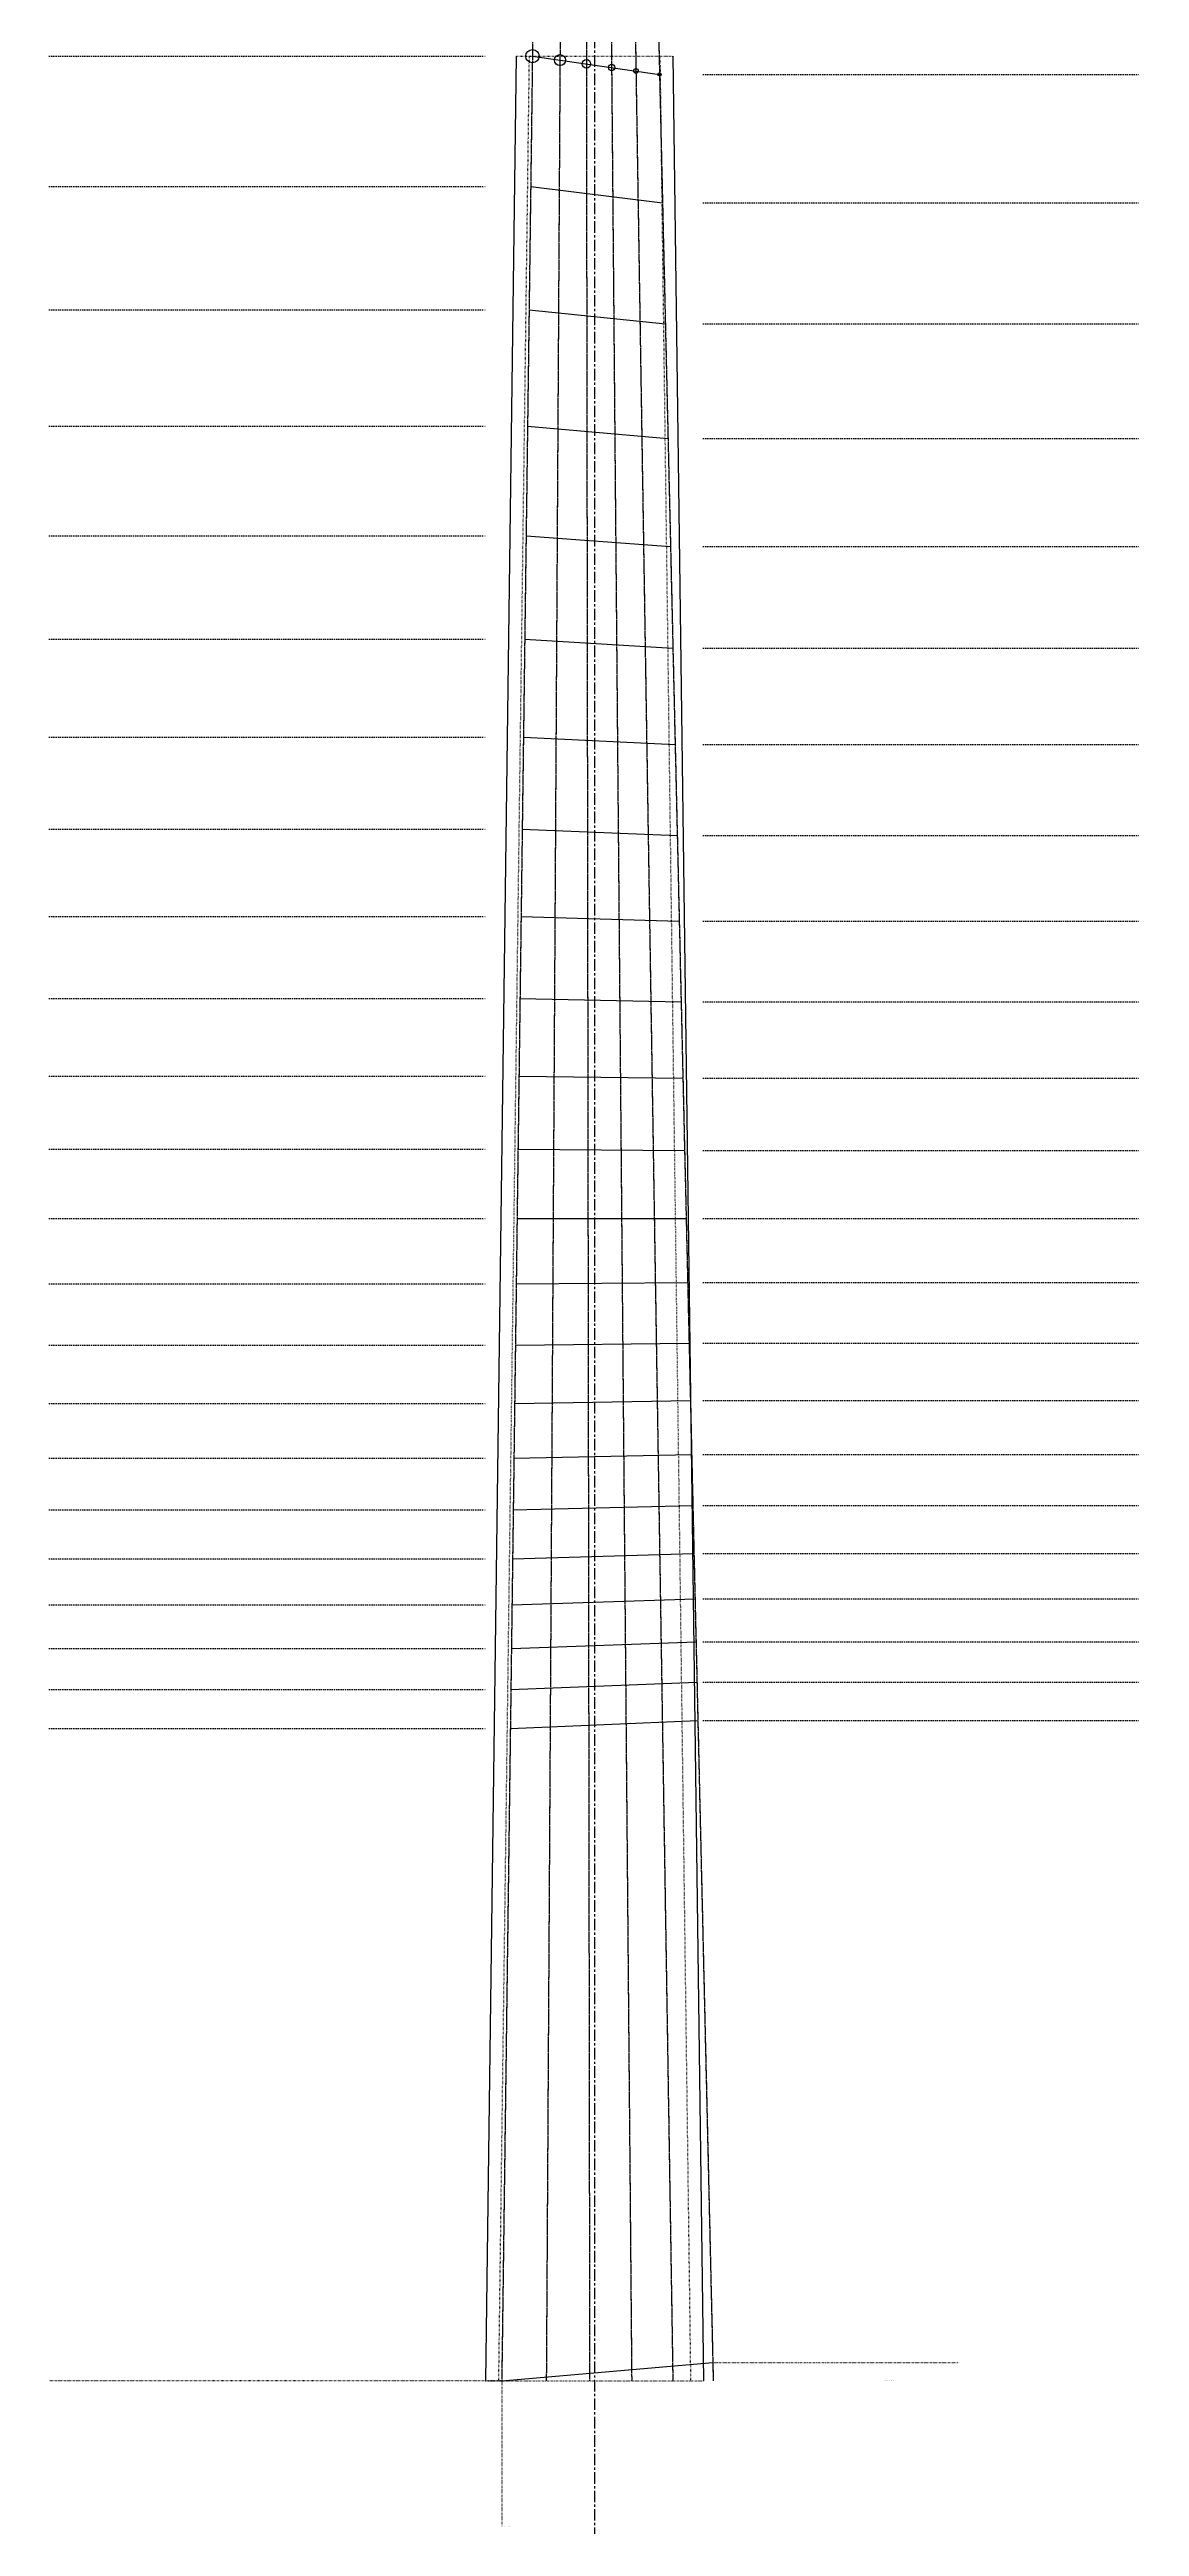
# Model space of a CAD drawing. Header units: millimetres. Extents: x 0 to 300, y -150 to 1050.
# Drawn here: x 0 to 300, y 70 to 752 of the extents above; entities that cross this region are included whole.
import ezdxf

# ---------------------------------------------------------------- set-up
doc = ezdxf.new("R2010")
doc.units = ezdxf.units.MM
for name, pattern in [('CENTER', [5.08, 3.175, -0.635, 0.635, -0.635]), ('DASHED', [1.524, 1.27, -0.254]), ('DASHED2', [0.762, 0.635, -0.127]), ('DOT', [0.508, 0, -0.508]), ('DOT2', [0.254, 0, -0.254])]:
    doc.linetypes.add(name, pattern=pattern)
doc.styles.add('OpenSans', font='OpenSans-Regular.ttf')

msp = doc.modelspace()

# ---------------------------------------------------------------- linework, layer by layer
at = {"linetype": 'CENTER'}
msp.add_line((150, 1050), (150, -150), dxfattribs=at)
at = {"linetype": 'DASHED'}
for p, q in [((135.55, 950), (124.47, 110)), ((141.68, 950), (136.73, 110)), ((147.48, 950), (148.65, 110)), ((152.94, 950), (160.24, 110)), ((158.15, 950), (171.57, 110)), ((163.13, 950), (182.68, 110))]:
    msp.add_line(p, q, dxfattribs=at)
at = {"linetype": 'DASHED2'}
for p, q in [((135.55, 950), (124.47, 110)), ((141.68, 950), (136.73, 110)), ((147.48, 950), (148.65, 110)), ((152.94, 950), (160.24, 110)), ((158.15, 950), (171.57, 110)), ((163.13, 950), (182.68, 110))]:
    msp.add_line(p, q, dxfattribs=at)
at = {"linetype": 'DOT'}
for p, q in [((0, 750), (120, 750)), ((180, 745), (300, 745)), ((0, 714.08), (120, 714.08)), ((180, 709.64), (300, 709.64)), ((0, 680.18), (120, 680.18)), ((180, 676.27), (300, 676.27)), ((0, 648.17), (120, 648.17)), ((180, 644.76), (300, 644.76)), ((0, 617.97), (120, 617.97)), ((180, 615.03), (300, 615.03)), ((0, 589.46), (120, 589.46)), ((180, 586.97), (300, 586.97)), ((0, 562.55), (120, 562.55)), ((180, 560.48), (300, 560.48)), ((0, 537.15), (120, 537.15)), ((180, 535.47), (300, 535.47)), ((0, 513.17), (120, 513.17)), ((180, 511.88), (300, 511.88)), ((0, 490.55), (120, 490.55)), ((180, 489.6), (300, 489.6)), ((0, 469.19), (120, 469.19)), ((180, 468.58), (300, 468.58)), ((0, 449.03), (120, 449.03)), ((180, 448.73), (300, 448.73)), ((0, 430), (120, 430)), ((180, 430), (300, 430)), ((0, 412.04), (120, 412.04)), ((180, 412.32), (300, 412.32)), ((180, 395.63), (300, 395.63)), ((0, 395.09), (120, 395.09)), ((0, 379.09), (120, 379.09)), ((180, 379.88), (300, 379.88)), ((0, 363.98), (120, 363.98)), ((180, 365.02), (300, 365.02)), ((0, 349.73), (120, 349.73)), ((180, 350.98), (300, 350.98)), ((0, 336.27), (120, 336.27)), ((180, 337.74), (300, 337.74)), ((0, 323.57), (120, 323.57)), ((180, 325.24), (300, 325.24)), ((0, 311.59), (120, 311.59)), ((180, 313.44), (300, 313.44)), ((0, 300.27), (120, 300.27)), ((180, 302.3), (300, 302.3)), ((0, 289.59), (120, 289.59)), ((180, 291.79), (300, 291.79))]:
    msp.add_line(p, q, dxfattribs=at)
for p, q in [((128.44, 750), (120, 110)), ((132.91, 750), (167.9, 745)), ((171.56, 750), (180, 110)), ((132.44, 714.08), (168.72, 709.64)), ((131.99, 680.18), (169.5, 676.27)), ((131.57, 648.17), (170.23, 644.76)), ((131.17, 617.97), (170.92, 615.03)), ((130.8, 589.46), (171.58, 586.97)), ((130.44, 562.55), (172.19, 560.48)), ((130.11, 537.15), (172.78, 535.47)), ((129.79, 513.17), (173.32, 511.88)), ((129.49, 490.55), (173.84, 489.6)), ((129.21, 469.19), (174.33, 468.58)), ((128.95, 449.03), (174.79, 448.73)), ((128.69, 430), (175.23, 430)), ((128.46, 412.04), (175.64, 412.32)), ((128.23, 395.09), (176.03, 395.63)), ((128.02, 379.09), (176.4, 379.88)), ((127.82, 363.98), (176.74, 365.02)), ((127.64, 349.73), (177.07, 350.98)), ((127.46, 336.27), (177.38, 337.74)), ((127.29, 323.57), (177.67, 325.24)), ((127.13, 311.59), (177.94, 313.44)), ((126.98, 300.27), (178.2, 302.3)), ((126.84, 289.59), (178.45, 291.79)), ((124.47, 110), (182.56, 115)), ((124.47, 110), (182.56, 115))]:
    msp.add_line(p, q)
at = {"linetype": 'DOT2'}
for p, q in [((132, 750), (123.56, 110)), ((128.44, 750), (171.56, 750)), ((168, 750), (176.44, 110)), ((124.47, 110), (0, 110)), ((120, 110), (180, 110)), ((124.47, 110), (124.47, 70)), ((182.56, 115), (250, 115))]:
    msp.add_line(p, q, dxfattribs=at)
for centre, radius in [((132.91, 750), 1.83), ((140.49, 748.92), 1.52), ((147.76, 747.88), 1.17), ((154.71, 746.89), 0.864), ((161.41, 745.93), 0.635), ((167.9, 745), 0.432)]:
    msp.add_circle(centre, radius)

# ---------------------------------------------------------------- texts
at = {"char_height": 0.1, "attachment_point": 1, "style": 'OpenSans'}
for s, insert in [('0 : 0.0 mm', (50, 750)), ('0 : 5.0 mm', (260, 745)), ('1 : 35.92 mm', (50, 714.08)), ('1 : 40.359 mm', (260, 709.64)), ('2 : 69.825 mm', (50, 680.18)), ('2 : 73.734 mm', (260, 676.27)), ('3 : 101.826 mm', (50, 648.17)), ('3 : 105.235 mm', (260, 644.76)), ('4 : 132.032 mm', (50, 617.97)), ('4 : 134.969 mm', (260, 615.03)), ('5 : 160.542 mm', (50, 589.46)), ('5 : 163.033 mm', (260, 586.97)), ('6 : 187.452 mm', (50, 562.55)), ('6 : 189.523 mm', (260, 560.48)), ('7 : 212.851 mm', (50, 537.15)), ('7 : 214.525 mm', (260, 535.47)), ('8 : 236.825 mm', (50, 513.17)), ('8 : 238.125 mm', (260, 511.88)), ('9 : 259.454 mm', (50, 490.55)), ('9 : 260.4 mm', (260, 489.6)), ('10 : 280.812 mm', (50, 469.19)), ('10 : 281.424 mm', (260, 468.58)), ('11 : 300.972 mm', (50, 449.03)), ('11 : 301.269 mm', (260, 448.73)), ('12 : 320.0 mm', (50, 430)), ('12 : 320.0 mm', (260, 430)), ('13 : 337.96 mm', (50, 412.04)), ('13 : 337.68 mm', (260, 412.32)), ('14 : 354.367 mm', (260, 395.63)), ('14 : 354.912 mm', (50, 395.09)), ('15 : 370.913 mm', (50, 379.09)), ('15 : 370.118 mm', (260, 379.88)), ('16 : 386.016 mm', (50, 363.98)), ('16 : 384.984 mm', (260, 365.02)), ('17 : 400.271 mm', (50, 349.73)), ('17 : 399.017 mm', (260, 350.98)), ('18 : 413.726 mm', (50, 336.27)), ('18 : 412.261 mm', (260, 337.74)), ('19 : 426.426 mm', (50, 323.57)), ('19 : 424.763 mm', (260, 325.24)), ('20 : 438.413 mm', (50, 311.59)), ('20 : 436.562 mm', (260, 313.44)), ('21 : 449.727 mm', (50, 300.27)), ('21 : 447.7 mm', (260, 302.3)), ('22 : 460.406 mm', (50, 289.59)), ('22 : 458.212 mm', (260, 291.79)), ('640.0 mm', (50, 110)), ('Compensación/Compensation:5.0 mm', (230, 110)), ('635.0 mm', (250, 115)), ('Puente con entonación/Intonated Bridge', (124.47, 70))]:
    msp.add_mtext(s, dxfattribs=dict(at, insert=insert))

doc.saveas('drawing.dxf')
